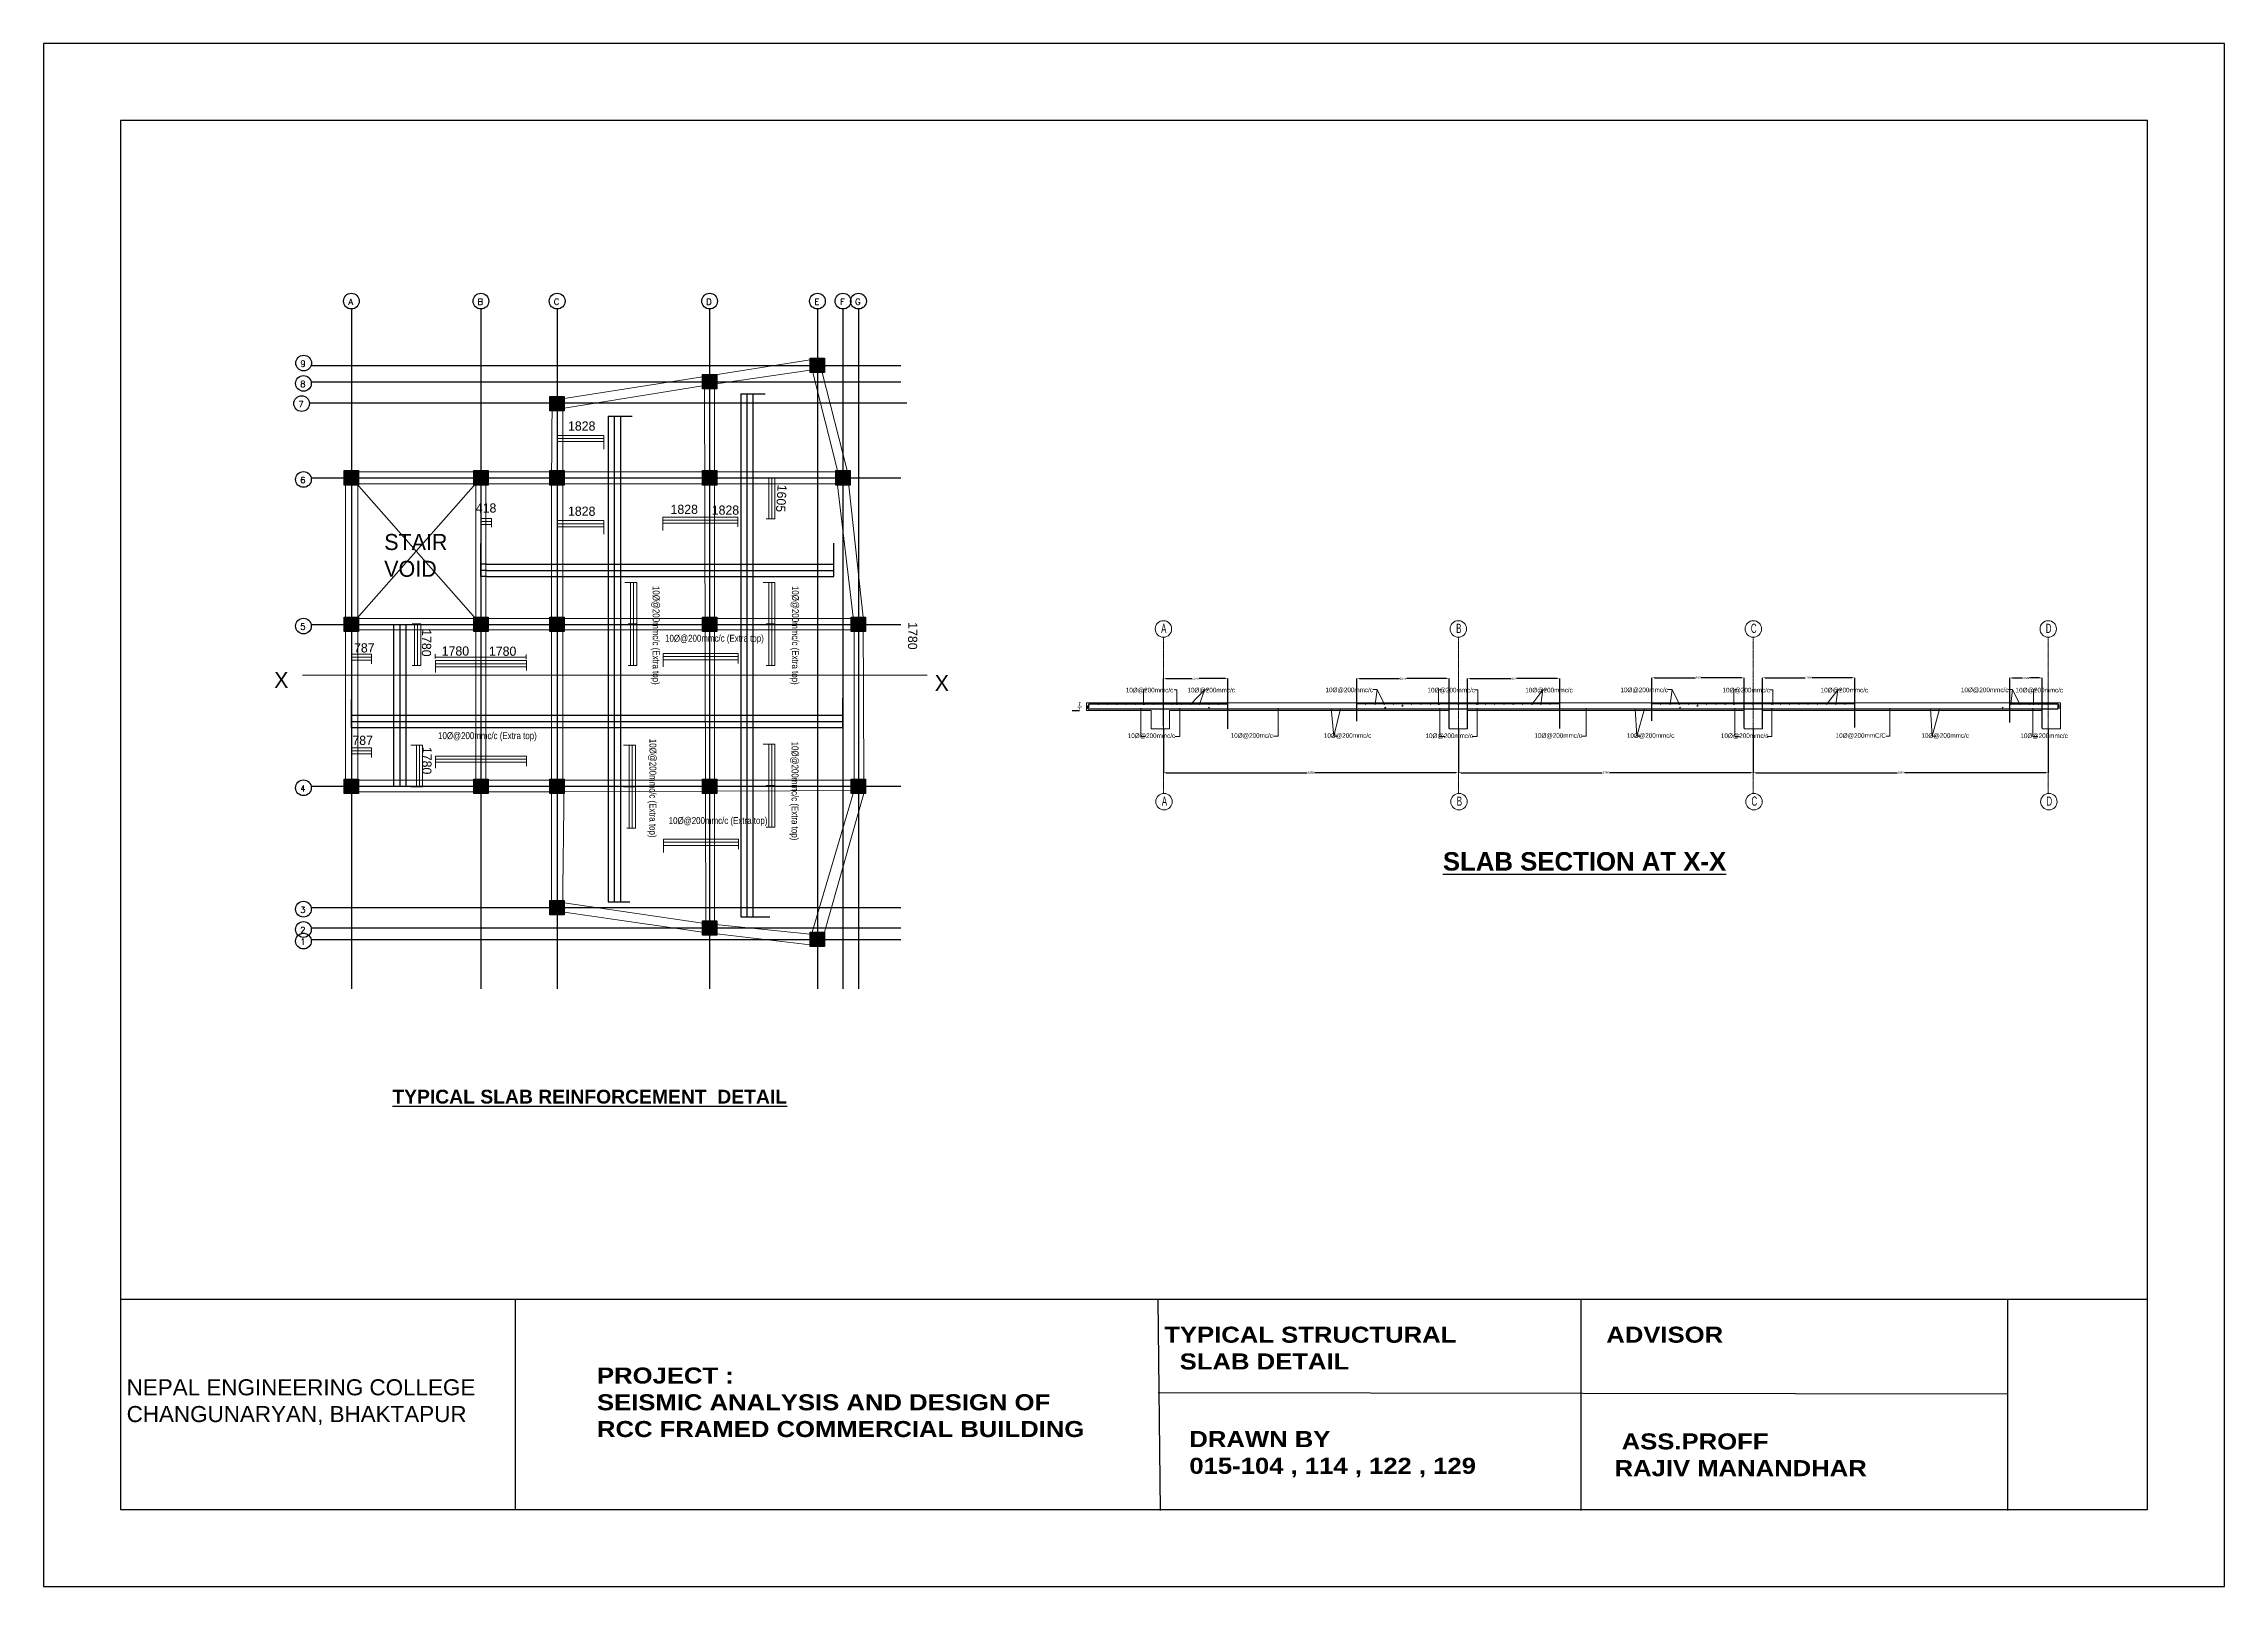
# Model space of a CAD drawing. Header units: inches. Extents: x -301229 to 1083107, y -854236 to 21026.
# Drawn here: x 937934 to 1023110, y -215089 to -154857 of the extents above; entities that cross this region are included whole.
import ezdxf
from ezdxf.enums import TextEntityAlignment as Align

# ---------------------------------------------------------------- set-up
doc = ezdxf.new("R2010")
doc.units = ezdxf.units.IN
doc.header["$MEASUREMENT"] = 0
doc.linetypes.add('ACAD_ISO10W100', pattern=[18, 12, -3, 0, -3])
doc.linetypes.add('HIDDEN', pattern=[0.375, 0.25, -0.125])
for name, color, linetype, lineweight in [('00_Slab Bottom', 91, 'Continuous', 25), ('0_Dimension', 72, 'Continuous', 9), ('0_Slab Bottom rebar', 91, 'Continuous', 25), ('0_Slab section', 21, 'Continuous', 15), ('0_Slab Top rebar', 211, 'HIDDEN', 25), ('beam', 210, 'Continuous', 15), ('grid line', 131, 'ACAD_ISO10W100', 0), ('leader lines', 191, 'Continuous', 9), ('Text', 2, 'Continuous', 20), ('wall', 10, 'Continuous', 30)]:
    doc.layers.add(name, color=color, linetype=linetype, lineweight=lineweight)
doc.layers.add('00_Text', color=30, linetype='Continuous')
doc.styles.add('A3GEN 1--100 0.125', font='simplex.shx', dxfattribs={"height": 5})
doc.styles.add('arial narrow', font='ARIALN.TTF', dxfattribs={"width": 0.75})
doc.styles.add('PUMORI', font='ARIALN.TTF')
doc.dimstyles.new('1_4', dxfattribs={"dimscale": 4, "dimtxt": 0.8, "dimasz": 0.5, "dimexe": 0.5, "dimexo": 1, "dimgap": 0.25, "dimtad": 1, "dimtoh": 1, "dimdec": 0, "dimzin": 3, "dimdsep": 46, "dimlunit": 3, "dimtxsty": 'PUMORI', "dimblk": 'DOTSMALL', "dimcen": 0, "dimclrd": 5, "dimclre": 5, "dimclrt": 1, "dimadec": 0, "dimazin": 0, "dimtfac": 1, "dimtdec": 0, "dimtix": 1, "dimtmove": 1, "dimatfit": 1, "dimfxl": 0.5, "dimfxlon": 1, "dimfrac": 2, "dimtolj": 1, "dimtzin": 0, "dimlwd": 5, "dimlwe": 5, "dimarcsym": 0})
doc.dimstyles.new('60 scale', dxfattribs={"dimtxt": 80, "dimasz": 100, "dimexe": 0.18, "dimexo": 0.0625, "dimgap": 0.09, "dimtad": 0, "dimtih": 1, "dimtoh": 1, "dimdec": 0, "dimlfac": 0.01667, "dimzin": 0, "dimdsep": 46, "dimlunit": 3, "dimtxsty": 'Standard', "dimcen": 0.09, "dimclrd": 1, "dimadec": 0, "dimazin": 0, "dimtfac": 1, "dimtdec": 0, "dimtofl": 0, "dimtmove": 0, "dimatfit": 3, "dimfxl": 1, "dimtolj": 1, "dimtzin": 0, "dimarcsym": 0})

msp = doc.modelspace()

# ---------------------------------------------------------------- texts
at = {"char_height": 626.5465, "attachment_point": 1}
for s, width, insert in [('  \\P {\\fArial Black|b0|i0|c0|p34;TYPICAL STRUCTURAL\\P   SLAB DETAIL}', 16519.3878, (981471.73, -203905.12)), ('   \\P   {\\fArial Black|b0|i0|c0|p34; ADVISOR\\P}     ', 16656, (997991.12, -203904.66)), ('{\\fArial Black|b0|i0|c0|p34;       \\P       PROJECT : \\P       SEISMIC ANALYSIS AND DESIGN OF\\P       RCC FRAMED COMMERCIAL BUILDING    }', 25198.9764, (957599.89, -205499.84)), ('\\P\\P\\P{\\fArial|b0|i0|c0|p34; NEPAL ENGINEERING COLLEGE\\P CHANGUNARYAN, BHAKTAPUR}', 15426, (940934.15, -203870.16)), (' \\P{\\fArial Black|b0|i0|c0|p34; DRAWN BY \\P 015-104 , 114 , 122 , 129}', 16519.3878, (982405.41, -207980.35)), ('  \\P{\\fArial Black|b0|i0|c0|p34;   ASS.PROFF\\P  RAJIV MANANDHAR}', 16587.6939, (998734.23, -208071.43))]:
    msp.add_mtext_dynamic_manual_height_columns(s, width=width, gutter_width=3132.73, heights=[0], dxfattribs=dict(at, insert=insert))
at = {"layer": '00_Text', "color": 1, "char_height": 1080, "attachment_point": 5, "style": 'PUMORI'}
for s, insert in [('{\\fCentury Gothic|b0|i0|c0|p34;\\H0.99938x;\\L\\P\\pxi-0.14667;\\H0.3335x;\\l1828}', (959030.15, -168889.09)), ('{\\fCentury Gothic|b0|i0|c0|p34;\\H0.99938x;\\L\\P\\pxi-0.14667;\\H0.3335x;\\l418}', (955294.91, -172089.43)), ('{\\fCentury Gothic|b0|i0|c0|p34;\\H0.99938x;\\L\\P\\pxi-0.14667;\\H0.3335x;\\l1828}', (963035.52, -172143.17)), ('{\\fCentury Gothic|b0|i0|c0|p34;\\H0.99938x;\\L\\P\\pxi-0.14667;\\H0.3335x;\\l1828}', (964644.35, -172172.51)), ('{\\fCentury Gothic|b0|i0|c0|p34;\\H0.99938x;\\L\\P\\pxi-0.14667;\\H0.3335x;\\l1828}', (959030.15, -172215.72)), ('{\\fCentury Gothic|b0|i0|c0|p34;\\H0.99938x;\\L\\P\\pxi-0.14667;\\H0.3335x;\\l787}', (950538.36, -177551.24)), ('{\\fCentury Gothic|b0|i0|c0|p34;\\H0.99938x;\\L\\P\\pxi-0.14667;\\H0.3335x;\\l1780}', (954096.42, -177673.87)), ('{\\fCentury Gothic|b0|i0|c0|p34;\\H0.99938x;\\L\\P\\pxi-0.14667;\\H0.3335x;\\l1780}', (955941.6, -177681.37)), ('{\\fCentury Gothic|b0|i0|c0|p34;\\H0.99938x;\\L\\P\\pxi-0.14667;\\H0.3335x;\\l787}', (950473.83, -181162.13)), ('{\\fArial|b1|i0|c0|p34;\\H0.6667x;\\LSLAB SECTION AT X-X}', (998119.54, -186788.47, -860.2))]:
    msp.add_mtext(s, dxfattribs=dict(at, insert=insert))
for s, insert, rotation in [('{\\fCentury Gothic|b0|i0|c0|p34;\\H0.99938x;\\L\\P\\pxi-0.14667;\\H0.3335x;\\l1605}', (967640.79, -172749.84), 266.4208391), ('{\\fCentury Gothic|b0|i0|c0|p34;\\H0.99938x;\\L\\P\\pxi-0.14667;\\H0.3335x;\\l1780}', (953788.27, -178347.36), 269.0753489), ('{\\fCentury Gothic|b0|i0|c0|p34;\\H0.99938x;\\L\\P\\pxi-0.14667;\\H0.3335x;\\l1780}', (972775.23, -178074.13), 269.0753489), ('{\\fCentury Gothic|b0|i0|c0|p34;\\H0.99938x;\\L\\P\\pxi-0.14667;\\H0.3335x;\\l1780}', (953802.46, -182944.38), 269.0753489)]:
    msp.add_mtext(s, dxfattribs=dict(at, insert=insert, rotation=rotation))
at = {"layer": '00_Text', "color": 1, "insert": (959342.11, -195973.33), "char_height": 405, "width": 17785.8443, "attachment_point": 5, "style": 'PUMORI'}
msp.add_mtext('\\pxi-0.39111;{\\fArial|b1|i0|c0|p34;\\H1.333x;\\LTYPICAL SLAB REINFORCEMENT  DETAIL}', dxfattribs=at)
at = {"layer": '0_Dimension', "color": 6, "char_height": 270, "width": 3655.6619, "attachment_point": 1, "rotation": 270, "style": 'PUMORI'}
for insert in [(961993.52, -176030.79), (967431.05, -176030.79), (961867.5, -181998.66), (967417.57, -182107.3)]:
    msp.add_mtext('10%%C@200mmc/c (Extra top)', dxfattribs=dict(at, insert=insert))
at = {"layer": '0_Dimension', "color": 6, "char_height": 270, "width": 3655.6619, "attachment_point": 1, "style": 'PUMORI'}
for insert in [(962207.62, -177938.17), (953340.91, -181740.31), (962349.43, -185054.58)]:
    msp.add_mtext('10%%C@200mmc/c (Extra top)', dxfattribs=dict(at, insert=insert))
at = {"layer": '0_Dimension', "color": 1, "char_height": 180, "attachment_point": 6, "style": 'PUMORI'}
for s, insert in [('\\A1;{\\C6;10%%C@200mmc/c\\C3; }', (982056.66, -180114.41)), ('\\A1;{\\C6;10%%C@200mmc/c\\C3; }', (993843.79, -180114.41, -1.61)), ('\\A1;{\\C6;10%%C@200mmc/c\\C3; }', (1005364.6, -180114.41, -1.77)), ('\\A1;{\\C6;10%%C@200mmc/c\\C3; }', (1016810.81, -180114.41, -1.77)), ('\\A1;{\\C3;10%%C@200mmc/c }', (982132.2, -181897.03)), ('\\A1;{\\C3;10%%C@200mc/c }', (985948.73, -181887.99, -1044.96)), ('\\A1;{\\C4;10%%C@200mmc/c\\C3; }', (989791.98, -181887.99)), ('\\A1;{\\C3;10%%C@200mmc/c }', (993761.96, -181897.03, -1.61)), ('\\A1;{\\C3;10%%C@200mmc/c }', (998015.7, -181887.99, -242.71)), ('\\A1;{\\C4;10%%C@200mmc/c\\C3; }', (1001627.26, -181887.99, -1287.67)), ('\\A1;{\\C3;10%%C@200mmc/c }', (1005300.47, -181897.03, -1.77)), ('\\A1;{\\C3;10%%C@200mmC/C}', (1009892, -181887.99, -242.71)), ('\\A1;{\\C4;10%%C@200mmc/c\\C3; }', (1013133.37, -181887.99, -244.48)), ('\\A1;{\\C3;10%%C@200mmc/c }', (1016994.43, -181897.03, -1.77))]:
    msp.add_mtext(s, dxfattribs=dict(at, insert=insert))
at = {"layer": '0_Dimension', "color": 4, "char_height": 180, "attachment_point": 6, "style": 'PUMORI'}
for insert in [(984464.52, -180114.41), (989856.7, -180106.91, -1044.96), (997659.48, -180114.41, -1044.96), (1001375.48, -180106.91, -242.71), (1009196.96, -180114.41, -242.71), (1014676.76, -180106.91, -3.54)]:
    msp.add_mtext('\\A1;10%%C@200mmc/c{\\C3; }', dxfattribs=dict(at, insert=insert))
at = {"layer": '0_Slab section', "attachment_point": 1}
for s, width, insert, char_height in [('STAIR VOID', 2397.1809, (951238.04, -174001.77), 626.546), ('X', 1050.2129, (946937.23, -179388.58), 626.55), ('X', 1279.1272, (972736.42, -179507.21), 626.55)]:
    msp.add_mtext_dynamic_manual_height_columns(s, width=width, gutter_width=3132.73, heights=[0], dxfattribs=dict(at, insert=insert, char_height=char_height))
at = {"layer": 'Text', "color": 1, "char_height": 358.56, "attachment_point": 5, "rotation": 0.0000088, "style": 'arial narrow'}
for s, insert in [('A', (981686.2, -177687.16, -1.77)), ('B', (993206.47, -177687.16, -1044.96)), ('C', (1004726.2, -177687.16, -242.71)), ('D', (1016246.2, -177687.16, -1.77)), ('A', (981711.53, -184433.43, -1.77)), ('B', (993231.79, -184433.43, -1044.96)), ('C', (1004751.53, -184433.43, -242.71)), ('D', (1016271.53, -184433.43, -1.77))]:
    msp.add_mtext(s, dxfattribs=dict(at, insert=insert))

# ---------------------------------------------------------------- blocks, each defined once
blk = doc.blocks.new('*D149')
at = {"layer": '0_Dimension', "color": 0, "lineweight": -2, "ltscale": 0.25, "transparency": 16777216}
for p, q in [((981671, -181612), (981671, -183323)), ((993191, -181612), (993191, -183323))]:
    blk.add_line(p, q, dxfattribs=at)
at = {"layer": '0_Dimension', "color": 1, "lineweight": -2, "ltscale": 0.25, "transparency": 16777216}
for p, q in [((981771, -183322), (987291, -183322)), ((993091, -183322), (987571, -183322))]:
    blk.add_line(p, q, dxfattribs=at)
at = {"layer": '0_Dimension', "color": 1, "ltscale": 0.25, "transparency": 16777216}
for points in [[(981771, -183306), (981771, -183339), (981671, -183322)], [(993091, -183306), (993091, -183339), (993191, -183322)]]:
    blk.add_solid(points, dxfattribs=at)
at = {"layer": 'Defpoints', "color": 0, "ltscale": 0.25, "transparency": 16777216}
for p in [(981671, -181612, -2), (993191, -181612, -1045), (993191, -183322)]:
    blk.add_point(p, dxfattribs=at)
at = {"layer": '0_Dimension', "color": 0, "ltscale": 0.25, "transparency": 16777216, "insert": (987431, -183322), "char_height": 80, "attachment_point": 5}
blk.add_mtext('\\A1;5250', dxfattribs=at)
blk = doc.blocks.new('*D150')
at = {"layer": '0_Dimension', "color": 0, "lineweight": -2, "ltscale": 0.25, "transparency": 16777216}
for p, q in [((993191, -181612), (993191, -183323)), ((1004711, -181612), (1004711, -183323))]:
    blk.add_line(p, q, dxfattribs=at)
at = {"layer": '0_Dimension', "color": 1, "lineweight": -2, "ltscale": 0.25, "transparency": 16777216}
for p, q in [((993291, -183322), (998811, -183322)), ((1004611, -183322), (999091, -183322))]:
    blk.add_line(p, q, dxfattribs=at)
at = {"layer": '0_Dimension', "color": 1, "ltscale": 0.25, "transparency": 16777216}
for points in [[(993291, -183306), (993291, -183339), (993191, -183322)], [(1004611, -183306), (1004611, -183339), (1004711, -183322)]]:
    blk.add_solid(points, dxfattribs=at)
at = {"layer": 'Defpoints', "color": 0, "ltscale": 0.25, "transparency": 16777216}
for p in [(993191, -181612, -1286), (1004711, -181612, -484), (1004711, -183322)]:
    blk.add_point(p, dxfattribs=at)
at = {"layer": '0_Dimension', "color": 0, "ltscale": 0.25, "transparency": 16777216, "insert": (998951, -183322), "char_height": 80, "attachment_point": 5}
blk.add_mtext('\\A1;2790', dxfattribs=at)
blk = doc.blocks.new('*D151')
at = {"layer": '0_Dimension', "color": 0, "lineweight": -2, "ltscale": 0.25, "transparency": 16777216}
for p, q in [((1004711, -181612), (1004711, -183323)), ((1016231, -181612), (1016231, -183323))]:
    blk.add_line(p, q, dxfattribs=at)
at = {"layer": '0_Dimension', "color": 1, "lineweight": -2, "ltscale": 0.25, "transparency": 16777216}
for p, q in [((1004811, -183322), (1010331, -183322)), ((1016131, -183322), (1010611, -183322))]:
    blk.add_line(p, q, dxfattribs=at)
at = {"layer": '0_Dimension', "color": 1, "ltscale": 0.25, "transparency": 16777216}
for points in [[(1004811, -183306), (1004811, -183339), (1004711, -183322)], [(1016131, -183306), (1016131, -183339), (1016231, -183322)]]:
    blk.add_solid(points, dxfattribs=at)
at = {"layer": 'Defpoints', "color": 0, "ltscale": 0.25, "transparency": 16777216}
for p in [(1004711, -181612), (1016231, -181612, 241), (1016231, -183322)]:
    blk.add_point(p, dxfattribs=at)
at = {"layer": '0_Dimension', "color": 0, "ltscale": 0.25, "transparency": 16777216, "insert": (1010471, -183322), "char_height": 80, "attachment_point": 5}
blk.add_mtext('\\A1;6096', dxfattribs=at)
blk = doc.blocks.new('_DotSmall')
at = {"color": 0, "linetype": 'ByBlock', "const_width": 0.5}
blk.add_lwpolyline([(-0.0625, 0, 1), (0.0625, 0, 1)], format="xyb", close=True, dxfattribs=at)
blk = doc.blocks.new('*D152')
at = {"layer": '0_Dimension', "color": 0, "lineweight": -2, "ltscale": 0.25, "transparency": 16777216}
for p, q in [((989231, -181312), (989231, -179647)), ((992831, -181590), (992831, -179647))]:
    blk.add_line(p, q, dxfattribs=at)
at = {"layer": '0_Dimension', "color": 1, "lineweight": -2, "ltscale": 0.25, "transparency": 16777216}
for p, q in [((989331, -179647), (990897, -179647)), ((992731, -179647), (991164, -179647))]:
    blk.add_line(p, q, dxfattribs=at)
at = {"layer": '0_Dimension', "color": 1, "ltscale": 0.25, "transparency": 16777216}
for points in [[(989331, -179630), (989331, -179663), (989231, -179647)], [(992731, -179630), (992731, -179663), (992831, -179647)]]:
    blk.add_solid(points, dxfattribs=at)
at = {"layer": 'Defpoints', "color": 0, "ltscale": 0.25, "transparency": 16777216}
for p in [(992831, -179647), (989231, -181312, -320), (992831, -181590, 1043)]:
    blk.add_point(p, dxfattribs=at)
at = {"layer": '0_Dimension', "color": 0, "ltscale": 0.25, "transparency": 16777216, "insert": (991031, -179647), "char_height": 80, "width": 293.33, "attachment_point": 5}
blk.add_mtext('\\A1;1575', dxfattribs=at)
blk = doc.blocks.new('*D153')
at = {"layer": '0_Dimension', "color": 0, "lineweight": -2, "ltscale": 0.25, "transparency": 16777216}
for p, q in [((993551, -181590), (993551, -179647)), ((997151, -181590), (997151, -179647))]:
    blk.add_line(p, q, dxfattribs=at)
at = {"layer": '0_Dimension', "color": 1, "lineweight": -2, "ltscale": 0.25, "transparency": 16777216}
for p, q in [((993651, -179647), (995244, -179647)), ((997051, -179647), (995458, -179647))]:
    blk.add_line(p, q, dxfattribs=at)
at = {"layer": '0_Dimension', "color": 1, "ltscale": 0.25, "transparency": 16777216}
for points in [[(993651, -179630), (993651, -179663), (993551, -179647)], [(997051, -179630), (997051, -179663), (997151, -179647)]]:
    blk.add_solid(points, dxfattribs=at)
at = {"layer": 'Defpoints', "color": 0, "ltscale": 0.25, "transparency": 16777216}
for p in [(997151, -179647), (993551, -181590, 1043), (997151, -181590, 0)]:
    blk.add_point(p, dxfattribs=at)
at = {"layer": '0_Dimension', "color": 0, "ltscale": 0.25, "transparency": 16777216, "insert": (995351, -179647), "char_height": 80, "attachment_point": 5}
blk.add_mtext('\\A1;837', dxfattribs=at)
blk = doc.blocks.new('*D154')
at = {"layer": '0_Dimension', "color": 0, "lineweight": -2, "ltscale": 0.25, "transparency": 16777216}
for p, q in [((1000751, -181293), (1000751, -179616)), ((1004351, -181560), (1004351, -179616))]:
    blk.add_line(p, q, dxfattribs=at)
at = {"layer": '0_Dimension', "color": 1, "lineweight": -2, "ltscale": 0.25, "transparency": 16777216}
for p, q in [((1000851, -179616), (1002444, -179616)), ((1004251, -179616), (1002658, -179616))]:
    blk.add_line(p, q, dxfattribs=at)
at = {"layer": '0_Dimension', "color": 1, "ltscale": 0.25, "transparency": 16777216}
for points in [[(1000851, -179599), (1000851, -179633), (1000751, -179616)], [(1004251, -179599), (1004251, -179633), (1004351, -179616)]]:
    blk.add_solid(points, dxfattribs=at)
at = {"layer": 'Defpoints', "color": 0, "ltscale": 0.25, "transparency": 16777216}
for p in [(1004351, -179616), (1000751, -181293, 0), (1004351, -181560, 241)]:
    blk.add_point(p, dxfattribs=at)
at = {"layer": '0_Dimension', "color": 0, "ltscale": 0.25, "transparency": 16777216, "insert": (1002551, -179616), "char_height": 80, "attachment_point": 5}
blk.add_mtext('\\A1;837', dxfattribs=at)
blk = doc.blocks.new('*D155')
at = {"layer": '0_Dimension', "color": 0, "lineweight": -2, "ltscale": 0.25, "transparency": 16777216}
for p, q in [((1005071, -181560), (1005071, -179616)), ((1008671, -181560), (1008671, -179616))]:
    blk.add_line(p, q, dxfattribs=at)
at = {"layer": '0_Dimension', "color": 1, "lineweight": -2, "ltscale": 0.25, "transparency": 16777216}
for p, q in [((1005171, -179616), (1006737, -179616)), ((1008571, -179616), (1007004, -179616))]:
    blk.add_line(p, q, dxfattribs=at)
at = {"layer": '0_Dimension', "color": 1, "ltscale": 0.25, "transparency": 16777216}
for points in [[(1005171, -179599), (1005171, -179633), (1005071, -179616)], [(1008571, -179599), (1008571, -179633), (1008671, -179616)]]:
    blk.add_solid(points, dxfattribs=at)
at = {"layer": 'Defpoints', "color": 0, "ltscale": 0.25, "transparency": 16777216}
for p in [(1008671, -179616), (1005071, -181560, 241), (1008671, -181560, -74)]:
    blk.add_point(p, dxfattribs=at)
at = {"layer": '0_Dimension', "color": 0, "ltscale": 0.25, "transparency": 16777216, "insert": (1006871, -179616), "char_height": 80, "attachment_point": 5}
blk.add_mtext('\\A1;1828', dxfattribs=at)
blk = doc.blocks.new('*D156')
at = {"layer": '0_Dimension', "color": 0, "lineweight": -2, "ltscale": 0.25, "transparency": 16777216}
for p, q in [((1014731, -181357), (1014731, -179623)), ((1015991, -181567), (1015991, -179623))]:
    blk.add_line(p, q, dxfattribs=at)
at = {"layer": '0_Dimension', "color": 1, "lineweight": -2, "ltscale": 0.25, "transparency": 16777216}
for p, q in [((1014831, -179623), (1015227, -179623)), ((1015891, -179623), (1015494, -179623))]:
    blk.add_line(p, q, dxfattribs=at)
at = {"layer": '0_Dimension', "color": 1, "ltscale": 0.25, "transparency": 16777216}
for points in [[(1014831, -179607), (1014831, -179640), (1014731, -179623)], [(1015891, -179607), (1015891, -179640), (1015991, -179623)]]:
    blk.add_solid(points, dxfattribs=at)
at = {"layer": 'Defpoints', "color": 0, "ltscale": 0.25, "transparency": 16777216}
for p in [(1015991, -179623), (1014731, -181357, 2), (1015991, -181567, 2)]:
    blk.add_point(p, dxfattribs=at)
at = {"layer": '0_Dimension', "color": 0, "ltscale": 0.25, "transparency": 16777216, "insert": (1015361, -179623), "char_height": 80, "attachment_point": 5}
blk.add_mtext('\\A1;1828', dxfattribs=at)
blk = doc.blocks.new('*D157')
at = {"layer": '0_Dimension', "color": 0, "lineweight": -2, "ltscale": 0.25, "transparency": 16777216}
for p, q in [((978112, -180892), (978398, -180892)), ((978419, -180592), (978398, -180592))]:
    blk.add_line(p, q, dxfattribs=at)
at = {"layer": '0_Dimension', "color": 1, "lineweight": -2, "ltscale": 0.25, "transparency": 16777216}
for p, q in [((978398, -180692), (978398, -180702)), ((978398, -180792), (978398, -180783))]:
    blk.add_line(p, q, dxfattribs=at)
at = {"layer": '0_Dimension', "color": 1, "ltscale": 0.25, "transparency": 16777216}
for points in [[(978381, -180692), (978415, -180692), (978398, -180592)], [(978381, -180792), (978415, -180792), (978398, -180892)]]:
    blk.add_solid(points, dxfattribs=at)
at = {"layer": 'Defpoints', "color": 0, "ltscale": 0.25, "transparency": 16777216}
for p in [(978112, -180892), (978398, -180892), (978419, -180592)]:
    blk.add_point(p, dxfattribs=at)
at = {"layer": '0_Dimension', "color": 0, "ltscale": 0.25, "transparency": 16777216, "insert": (978398, -180742), "char_height": 80, "attachment_point": 5}
blk.add_mtext('\\A1;125', dxfattribs=at)
blk = doc.blocks.new('*D159')
at = {"layer": '0_Dimension', "color": 0, "lineweight": -2, "ltscale": 0.25, "transparency": 16777216}
for p, q in [((981671, -181500), (981671, -179647)), ((984191, -181608), (984191, -179647))]:
    blk.add_line(p, q, dxfattribs=at)
at = {"layer": '0_Dimension', "color": 1, "lineweight": -2, "ltscale": 0.25, "transparency": 16777216}
for p, q in [((981771, -179647), (982797, -179647)), ((984091, -179647), (983064, -179647))]:
    blk.add_line(p, q, dxfattribs=at)
at = {"layer": '0_Dimension', "color": 1, "ltscale": 0.25, "transparency": 16777216}
for points in [[(981771, -179630), (981771, -179663), (981671, -179647)], [(984091, -179630), (984091, -179663), (984191, -179647)]]:
    blk.add_solid(points, dxfattribs=at)
at = {"layer": 'Defpoints', "color": 0, "ltscale": 0.25, "transparency": 16777216}
for p in [(984191, -179647), (981671, -181500, -2), (984191, -181608, -2)]:
    blk.add_point(p, dxfattribs=at)
at = {"layer": '0_Dimension', "color": 0, "ltscale": 0.25, "transparency": 16777216, "insert": (982931, -179647), "char_height": 80, "attachment_point": 5}
blk.add_mtext('\\A1;1575', dxfattribs=at)
blk = doc.blocks.new('col 14x14')
at = {"linetype": 'Continuous'}
h = blk.add_hatch(color=253, dxfattribs=at)
h.dxf.hatch_style = 1
h.paths.add_polyline_path([(-7, 7), (7, 7), (7, -7), (-7, -7)])
at = {"color": 3, "linetype": 'Continuous'}
blk.add_lwpolyline([(-7, 7), (7, 7), (7, -7), (-7, -7)], close=True, dxfattribs=at)
blk = doc.blocks.new('grid')
at = {"layer": 'wall', "color": 3}
blk.add_circle((0, 7.7), 7.66, dxfattribs=at)
at = {"color": 2, "linetype": 'Continuous', "style": 'A3GEN 1--100 0.125'}
blk.add_attdef('1', text='', height=6, dxfattribs=at).set_placement((-0.6, 7.1), align=Align.MIDDLE_CENTER)

# ---------------------------------------------------------------- dimensions: what is measured, and where the dimension line sits
at = {"layer": '0_Dimension', "ltscale": 0.25}
for base, p1, p2, text, picture, middle in [((984190.89, -179646.69), (981670.89, -181500.48, -1.77), (984190.89, -181607.98, -1.77), '1575', '*D159', (982930.89, -179646.69)), ((992830.89, -179646.69, -1044.96), (989230.89, -181311.99, -1364.5), (992830.89, -181590.48, -1.61), '1575', '*D152', (991030.89, -179646.69, -1044.96)), ((997150.89, -179646.69, -1044.96), (993550.89, -181590.48, -1.77), (997150.89, -181590.48, -1044.96), '837', '*D153', (995350.89, -179646.69, -1044.96)), ((1004350.89, -179616.04, -242.71), (1000750.89, -181292.77, -242.71), (1004350.89, -181559.83, -1.77), '837', '*D154', (1002550.89, -179616.04, -242.71)), ((1008670.89, -179616.04, -242.71), (1005070.89, -181559.83, -1.77), (1008670.89, -181559.83, -316.64), '1828', '*D155', (1006870.89, -179616.04, -242.71)), ((1015990.89, -179623.41, -3.54), (1014730.89, -181357.2, -1.77), (1015990.89, -181567.2, -1.77), '1828', '*D156', (1015360.89, -179623.41, -3.54)), ((993191.16, -183322.42), (981670.89, -181612.42, -1.77), (993191.16, -181612.42, -1044.96), '5250', '*D149', (987431.03, -183322.42)), ((1004710.89, -183322.42, 241.11), (993191.16, -181612.42, -1044.96), (1004710.89, -181612.42, -242.71), '2790', '*D150', (998951.03, -183322.42, 241.11)), ((1016230.89, -183322.42, -242.71), (1004710.89, -181612.42, -242.71), (1016230.89, -181612.42, -1.77), '6096', '*D151', (1010470.89, -183322.42, -242.71))]:
    dim = msp.add_linear_dim(base=base, p1=p1, p2=p2, text=text, dimstyle='60 scale', dxfattribs=at)
    dim.commit()
    dim.dimension.update_dxf_attribs({"geometry": picture, "text_midpoint": middle})
dim = msp.add_linear_dim(base=(978397.88, -180892.42), p1=(978419.05, -180592.42), p2=(978111.96, -180892.42), angle=90, text='125', dimstyle='60 scale', dxfattribs=at)
dim.commit()
dim.dimension.update_dxf_attribs({"geometry": '*D157', "text_midpoint": (978397.88, -180742.42)})

# ---------------------------------------------------------------- linework, layer by layer
for p, q in [((949953.91, -165218.82), (949953.91, -191759.35)), ((955014.91, -165218.82), (955014.91, -191759.35)), ((957992.22, -165218.82), (957992.22, -191759.35)), ((963946.84, -165218.82), (963946.84, -191759.35)), ((968158.64, -165218.82), (968158.64, -191759.35)), ((969156.18, -165218.82), (969156.18, -191759.35)), ((969761.5, -165218.82), (969761.5, -191759.35)), ((948383.72, -167422.09), (971409.37, -167422.09)), ((948383.72, -168060.15), (971409.37, -168060.15)), ((948315.83, -168877.62), (971647.96, -168877.62)), ((948383.72, -171809.43), (971409.37, -171809.43)), ((948383.72, -177533.31), (971409.37, -177533.31)), ((948383.72, -183847.83), (971409.37, -183847.83)), ((948383.72, -188586.34), (971409.37, -188586.34)), ((948383.72, -189379.46), (971409.37, -189379.46)), ((948383.72, -189833.38), (971409.37, -189833.38)), ((940934.15, -203870.16), (1020110.15, -203870.16)), ((956360.15, -212089.16), (956360.15, -203870.16)), ((981559.12, -212123.66), (981471.73, -203905.12)), ((997991.12, -212123.66), (997991.12, -203904.66)), ((1014647.12, -212123.66), (1014647.12, -203904.66)), ((981471.73, -207518.12), (1014647.12, -207572.03))]:
    msp.add_line(p, q)
at = {"color": 2, "linetype": 'Continuous'}
for p, q in [((965160.68, -168528.46), (965160.68, -188942.94)), ((965160.68, -168528.46), (966111.03, -168528.46)), ((965400.68, -168528.46), (965400.68, -188942.94)), ((965640.68, -168528.46), (965640.68, -188942.94)), ((959981.9, -169398.22), (959981.9, -188365.45)), ((959981.9, -169398.22), (960918.12, -169398.22)), ((960221.9, -169398.22), (960221.9, -188365.45)), ((960461.9, -169398.22), (960461.9, -188365.45)), ((955014.91, -175666.09), (955014.91, -174368.42)), ((968792.76, -175666.09), (968792.76, -174365.88)), ((955247.73, -175186.09), (955014.91, -175186.09)), ((955247.73, -175426.09), (955014.91, -175426.09)), ((955247.73, -175186.09), (968792.76, -175186.09)), ((955247.73, -175426.09), (968792.76, -175426.09)), ((955247.73, -175666.09), (955014.91, -175666.09)), ((955247.73, -175666.09), (968792.76, -175666.09)), ((951605.64, -177533.31), (951605.64, -183847.83)), ((951605.64, -177533.31), (952728.64, -177533.31)), ((951845.64, -177533.31), (951845.64, -183847.83)), ((952085.64, -177533.31), (952085.64, -183847.83)), ((949953.91, -181560.26), (949953.91, -180468.46)), ((969156.18, -181560.26), (969156.18, -180407.11)), ((949953.91, -181080.26), (968562.09, -181080.26)), ((949953.91, -181320.26), (968562.09, -181320.26)), ((968562.09, -181080.26), (969156.18, -181080.26)), ((968562.09, -181320.26), (969156.18, -181320.26)), ((949953.91, -181560.26), (968562.09, -181560.26)), ((968562.09, -181560.26), (969156.18, -181560.26)), ((951605.64, -183847.83), (952629.03, -183847.83)), ((951605.64, -183847.83), (952355.53, -183847.83)), ((951605.64, -183847.83), (952179.64, -183847.83)), ((959981.9, -188365.45), (960831.58, -188365.45)), ((965160.68, -188942.94), (966302.64, -188942.94))]:
    msp.add_line(p, q, dxfattribs=at)
for points in [[(937934.15, -215089.16), (1023110.15, -215089.16), (1023110.15, -154857.16), (937934.15, -154857.16)], [(940934.15, -212089.16), (1020110.15, -212089.16), (1020110.15, -157857.16), (940934.15, -157857.16)]]:
    msp.add_lwpolyline(points, close=True)
at = {"layer": '00_Slab Bottom'}
for p, q in [((978722.65, -180809.97, 4.77), (978722.65, -180695.07, 4.77)), ((1015970.16, -180839.97, -117.87), (978752.63, -180839.97, 4.77)), ((1016581.63, -180839.97, -115.39), (1015970.16, -180839.97, -117.87)), ((1016611.63, -180809.97, 237.41), (1016611.63, -180690.54, 237.41))]:
    msp.add_line(p, q, dxfattribs=at)
at = {"layer": '00_Slab Bottom', "elevation": -1.77}
for points in [[(983470.89, -180802.42), (983428.47, -180760)], [(990310.89, -180802.42), (990353.32, -180760)], [(1001830.89, -180802.42), (1001873.32, -180760)], [(1014430.89, -180802.42), (1014473.32, -180760)]]:
    msp.add_lwpolyline(points, dxfattribs=at)
at = {"layer": '00_Slab Bottom'}
for centre, start, end in [((978752.65, -180809.97, 4.77), 179.999977, 269.9999727), ((1016581.63, -180809.97, 237.41), 270, 359.9999976)]:
    msp.add_arc(centre, 30, start, end, dxfattribs=at)
at = {"layer": '0_Slab Bottom rebar', "const_width": 15}
for points in [[(978872.79, -180821.99, -1), (978857.79, -180821.99, -1)], [(979232.79, -180821.99, -1), (979217.79, -180821.99, -1)], [(979592.79, -180821.99, -1), (979577.79, -180821.99, -1)], [(979952.79, -180821.99, -1), (979937.79, -180821.99, -1)], [(980312.79, -180821.99, -1), (980297.79, -180821.99, -1)], [(980672.79, -180821.99, -1), (980657.79, -180821.99, -1)], [(981032.79, -180821.99, -1), (981017.79, -180821.99, -1)], [(981392.79, -180821.99, -1), (981377.79, -180821.99, -1)], [(981752.79, -180821.99, -1), (981737.79, -180821.99, -1)], [(982112.79, -180821.99, -1), (982097.79, -180821.99, -1)], [(982472.79, -180821.99, -1), (982457.79, -180821.99, -1)], [(982832.79, -180821.99, -1), (982817.79, -180821.99, -1)], [(983192.79, -180821.99, -1), (983177.79, -180821.99, -1)], [(983552.79, -180821.99, -1), (983537.79, -180821.99, -1)], [(983912.79, -180821.99, -1), (983897.79, -180821.99, -1)], [(984272.79, -180821.99, -1), (984257.79, -180821.99, -1)], [(984632.79, -180821.99, -1), (984617.79, -180821.99, -1)], [(984992.79, -180821.99, -1), (984977.79, -180821.99, -1)], [(985352.79, -180821.99, -1), (985337.79, -180821.99, -1)], [(985712.79, -180821.99, -1), (985697.79, -180821.99, -1)], [(986072.79, -180821.99, -1), (986057.79, -180821.99, -1)], [(986432.79, -180821.99, -1), (986417.79, -180821.99, -1)], [(986792.79, -180821.99, -1), (986777.79, -180821.99, -1)], [(987152.79, -180821.99, -1), (987137.79, -180821.99, -1)], [(987512.79, -180821.99, -1), (987497.79, -180821.99, -1)], [(987872.79, -180821.99, -1), (987857.79, -180821.99, -1)], [(988232.79, -180821.99, -1), (988217.79, -180821.99, -1)], [(988592.79, -180821.99, -1), (988577.79, -180821.99, -1)], [(988952.79, -180821.99, -1), (988937.79, -180821.99, -1)], [(989312.79, -180821.99, -1), (989297.79, -180821.99, -1)], [(989672.79, -180821.99, -1), (989657.79, -180821.99, -1)], [(990032.79, -180821.99, -1), (990017.79, -180821.99, -1)], [(990392.79, -180821.99, -1), (990377.79, -180821.99, -1)], [(990752.79, -180821.99, -1), (990737.79, -180821.99, -1)], [(991112.79, -180821.99, -1), (991097.79, -180821.99, -1)], [(991472.79, -180821.99, -1), (991457.79, -180821.99, -1)], [(991832.79, -180821.99, -1), (991817.79, -180821.99, -1)], [(992192.79, -180821.99, -1), (992177.79, -180821.99, -1)], [(992552.79, -180821.99, -1), (992537.79, -180821.99, -1)], [(992912.79, -180821.99, -1), (992897.79, -180821.99, -1)], [(993272.79, -180821.99, -1), (993257.79, -180821.99, -1)], [(993632.79, -180821.99, -1), (993617.79, -180821.99, -1)], [(993992.79, -180821.99, -1), (993977.79, -180821.99, -1)], [(994352.79, -180821.99, -1), (994337.79, -180821.99, -1)], [(994712.79, -180821.99, -1), (994697.79, -180821.99, -1)], [(995072.79, -180821.99, -1), (995057.79, -180821.99, -1)], [(995432.79, -180821.99, -1), (995417.79, -180821.99, -1)], [(995792.79, -180821.99, -1), (995777.79, -180821.99, -1)], [(996152.79, -180821.99, -1), (996137.79, -180821.99, -1)], [(996512.79, -180821.99, -1), (996497.79, -180821.99, -1)], [(996872.79, -180821.99, -1), (996857.79, -180821.99, -1)], [(997232.79, -180821.99, -1), (997217.79, -180821.99, -1)], [(997592.79, -180821.99, -1), (997577.79, -180821.99, -1)], [(997952.79, -180821.99, -1), (997937.79, -180821.99, -1)], [(998312.79, -180821.99, -1), (998297.79, -180821.99, -1)], [(998672.79, -180821.99, -1), (998657.79, -180821.99, -1)], [(999032.79, -180821.99, -1), (999017.79, -180821.99, -1)], [(999392.79, -180821.99, -1), (999377.79, -180821.99, -1)], [(999752.79, -180821.99, -1), (999737.79, -180821.99, -1)], [(1000112.79, -180821.99, -1), (1000097.79, -180821.99, -1)], [(1000472.79, -180821.99, -1), (1000457.79, -180821.99, -1)], [(1000832.79, -180821.99, -1), (1000817.79, -180821.99, -1)], [(1001192.79, -180821.99, -1), (1001177.79, -180821.99, -1)], [(1001552.79, -180821.99, -1), (1001537.79, -180821.99, -1)], [(1001912.79, -180821.99, -1), (1001897.79, -180821.99, -1)], [(1002272.79, -180821.99, -1), (1002257.79, -180821.99, -1)], [(1002632.79, -180821.99, -1), (1002617.79, -180821.99, -1)], [(1002992.79, -180821.99, -1), (1002977.79, -180821.99, -1)], [(1003352.79, -180821.99, -1), (1003337.79, -180821.99, -1)], [(1003712.79, -180821.99, -1), (1003697.79, -180821.99, -1)], [(1004072.79, -180821.99, -1), (1004057.79, -180821.99, -1)], [(1004432.79, -180821.99, -1), (1004417.79, -180821.99, -1)], [(1004792.79, -180821.99, -1), (1004777.79, -180821.99, -1)], [(1005152.79, -180821.99, -1), (1005137.79, -180821.99, -1)], [(1005512.79, -180821.99, -1), (1005497.79, -180821.99, -1)], [(1005872.79, -180821.99, -1), (1005857.79, -180821.99, -1)], [(1006232.79, -180821.99, -1), (1006217.79, -180821.99, -1)], [(1006592.79, -180821.99, -1), (1006577.79, -180821.99, -1)], [(1006952.79, -180821.99, -1), (1006937.79, -180821.99, -1)], [(1007312.79, -180821.99, -1), (1007297.79, -180821.99, -1)], [(1007672.79, -180821.99, -1), (1007657.79, -180821.99, -1)], [(1008032.79, -180821.99, -1), (1008017.79, -180821.99, -1)], [(1008392.79, -180821.99, -1), (1008377.79, -180821.99, -1)], [(1008752.79, -180821.99, -1), (1008737.79, -180821.99, -1)], [(1009112.79, -180821.99, -1), (1009097.79, -180821.99, -1)], [(1009472.79, -180821.99, -1), (1009457.79, -180821.99, -1)], [(1009832.79, -180821.99, -1), (1009817.79, -180821.99, -1)], [(1010192.79, -180821.99, -1), (1010177.79, -180821.99, -1)], [(1010552.79, -180821.99, -1), (1010537.79, -180821.99, -1)], [(1010912.79, -180821.99, -1), (1010897.79, -180821.99, -1)], [(1011272.79, -180821.99, -1), (1011257.79, -180821.99, -1)], [(1011632.79, -180821.99, -1), (1011617.79, -180821.99, -1)], [(1011992.79, -180821.99, -1), (1011977.79, -180821.99, -1)], [(1012352.79, -180821.99, -1), (1012337.79, -180821.99, -1)], [(1012712.79, -180821.99, -1), (1012697.79, -180821.99, -1)], [(1013072.79, -180821.99, -1), (1013057.79, -180821.99, -1)], [(1013432.79, -180821.99, -1), (1013417.79, -180821.99, -1)], [(1013792.79, -180821.99, -1), (1013777.79, -180821.99, -1)], [(1014152.79, -180821.99, -1), (1014137.79, -180821.99, -1)], [(1014512.79, -180821.99, -1), (1014497.79, -180821.99, -1)], [(1014872.79, -180821.99, -1), (1014857.79, -180821.99, -1)], [(1015232.79, -180821.99, -1), (1015217.79, -180821.99, -1)], [(1015592.79, -180821.99, -1), (1015577.79, -180821.99, -1)], [(1015952.79, -180821.99, -1), (1015937.79, -180821.99, -1)], [(1016312.79, -180821.99, -1), (1016297.79, -180821.99, -1)], [(1016672.79, -180821.99, -1), (1016657.79, -180821.99, -1)]]:
    msp.add_lwpolyline(points, format="xyb", close=True, dxfattribs=at)
at = {"layer": '0_Slab section'}
for p, q in [((963666.84, -167862.55), (967878.64, -167201.8)), ((963666.84, -168217.45), (967878.64, -167610.02)), ((963666.84, -167780.15), (964226.84, -167780.15)), ((963748.27, -167780.15), (963799.94, -189560.96)), ((964140.11, -167780.15), (964140.11, -189659.46)), ((967878.64, -167142.09), (968438.64, -167142.09)), ((967975.52, -167702.09), (968944.95, -171529.43)), ((968342.6, -167702.09), (969322.78, -171529.43)), ((957792.75, -168633.36), (957765.86, -172089.43)), ((958208.97, -172089.43), (958208.97, -168633.36)), ((958272.22, -168708.85), (963666.84, -167862.55)), ((958272.22, -169091.05), (963666.84, -168217.45)), ((955294.91, -171576.9), (949673.91, -171576.9)), ((958272.22, -172039.99), (949673.91, -172039.99)), ((949726.25, -171529.43), (949726.25, -184127.83)), ((949953.91, -171809.43), (955014.91, -177533.31)), ((955014.91, -171809.43), (949953.91, -177533.31)), ((950201.49, -177253.31), (950201.49, -171576.9)), ((954811.05, -172039.99), (954811.05, -183567.83)), ((955204.61, -172039.99), (955204.61, -183567.83)), ((955294.91, -171576.9), (958272.22, -171576.9)), ((955294.91, -172039.99), (958272.22, -172039.99)), ((958208.97, -171576.9), (969436.18, -171576.9)), ((958208.97, -172039.99), (969436.18, -172039.99)), ((966497.92, -171809.43), (966037.14, -171809.43)), ((969938, -177253.31), (969322.78, -171529.43)), ((969436.18, -171529.43), (969436.18, -172089.43)), ((957766.25, -172089.43), (957774.59, -183567.83)), ((958208.97, -172089.43), (958208.97, -183619.52)), ((968940.24, -172089.43), (969554.42, -177253.31)), ((955014.91, -173634.33), (955432.91, -173634.33)), ((961097.52, -175899.14), (960636.75, -175899.14)), ((966497.92, -175899.14), (966037.14, -175899.14)), ((950201.49, -177253.31), (950201.49, -184127.83)), ((950201.49, -177305.27), (970041.5, -177305.27)), ((950201.49, -177745.72), (970041.5, -177745.72)), ((961097.52, -177533.31), (960636.75, -177533.31)), ((966497.92, -177533.31), (966037.14, -177533.31)), ((969588.13, -177813.31), (969588.13, -183567.83)), ((969976.43, -183567.83), (969938, -177253.31)), ((970041.5, -177253.31), (970041.5, -177813.31)), ((949953.91, -178933.3), (949953.91, -178542.99)), ((953228.98, -178815.93), (953228.98, -178697.63)), ((953228.98, -178697.63), (953228.98, -178815.93)), ((953228.98, -178815.93), (955014.91, -178815.93)), ((953228.98, -178815.93), (953228.98, -178862.68)), ((955014.91, -179187.41), (955014.91, -178629.6)), ((955014.91, -178815.93), (956786.09, -178815.93)), ((956786.09, -178815.93), (956786.09, -178703.01)), ((956786.09, -178703.01), (956786.09, -178815.93)), ((956786.09, -178815.93), (956786.09, -178886.1)), ((948048.96, -179514.03), (972444.57, -179514.03)), ((978670.89, -180592.42, -1.77), (978670.89, -180892.42, -1.77)), ((1016710.89, -180592.42, -2.02), (978670.89, -180592.42, 0.09)), ((981190.89, -180892.42, 86.21), (978670.89, -180892.42, 258.62)), ((981190.89, -180892.42, -1.77), (981190.89, -181612.42, -1.77)), ((981910.89, -180892.42, -1.77), (981910.89, -181612.42, -1.77)), ((992830.89, -180892.42, -1285.9), (981910.89, -180892.42)), ((992830.89, -180892.42, -1.61), (992830.89, -181612.42, -1.61)), ((993550.89, -180892.42, -1.77), (993550.89, -181612.42, -1.77)), ((993550.89, -180892.42, -1044.96), (1004350.89, -180892.42, -1.77)), ((1004350.89, -180892.42, -1.77), (1004350.89, -181612.42, -1.77)), ((1005070.89, -180892.42, -1.77), (1005070.89, -181612.42, -1.77)), ((1005070.89, -180892.42, -242.71), (1015990.89, -180892.42, -1558.38)), ((1015990.89, -180892.42, -1.77), (1015990.89, -181612.42, -1.77)), ((1016710.89, -180592.42, -1.77), (1016710.89, -180892.42, -1.77)), ((1016710.89, -180892.42, -1.77), (1016710.89, -181612.42, -1.77)), ((949953.91, -182588.63), (949953.91, -182198.31)), ((952738, -182242.83), (952277.22, -182242.83)), ((961045.89, -182242.83), (960585.12, -182242.83)), ((966497.92, -182213.66), (966037.14, -182213.66)), ((981190.89, -181612.42), (981910.89, -181612.42)), ((992830.89, -181612.42, -1044.96), (993550.89, -181612.42, -1044.96)), ((1004350.89, -181612.42, -242.71), (1005070.89, -181612.42, -242.71)), ((1015990.89, -181612.42, -3.54), (1016710.89, -181612.42, -3.54)), ((955014.91, -182916.27), (955014.91, -182358.46)), ((949673.91, -183619.52), (955294.91, -183619.52)), ((951605.64, -183847.83), (952498, -183847.83)), ((951605.64, -183847.83), (952456.11, -183847.83)), ((952738, -183877), (952277.22, -183877)), ((955294.91, -183619.52), (958272.22, -183619.52)), ((957774.59, -183567.83), (957774.59, -188866.34)), ((958272.22, -183619.52), (958199.01, -188866.34)), ((958272.22, -183619.52), (970041.5, -183619.52)), ((961045.89, -183877), (960585.12, -183877)), ((966497.92, -183847.83), (966037.14, -183847.83)), ((969976.43, -184127.83), (969976.43, -183567.83)), ((970041.5, -183567.83), (970041.5, -184127.83)), ((950233.91, -184127.83), (949673.91, -184127.83)), ((950233.91, -184063.64), (954734.91, -184063.64)), ((954734.91, -184063.64), (955294.91, -184063.64)), ((955294.91, -184063.64), (957712.22, -184063.64)), ((957712.22, -184063.64), (958272.22, -184063.64)), ((958266.02, -184063.64), (970041.5, -184017.8)), ((969548.31, -184127.83), (967956.5, -189553.38)), ((969976.43, -184127.83), (968438.64, -189553.38)), ((958272.22, -188396.58), (963666.84, -189199.25)), ((958272.22, -188764.78), (963666.84, -189545.35)), ((963666.84, -189199.25), (967878.64, -189631.06)), ((963666.84, -189545.35), (967878.64, -190039.38)), ((968438.64, -189553.38), (968438.64, -189553.38)), ((967878.64, -190039.38), (968438.64, -190039.38))]:
    msp.add_line(p, q, dxfattribs=at)
at = {"layer": '0_Slab Top rebar', "linetype": 'Continuous'}
for p, q in [((978745.14, -180672.96, -1481.57), (978745.14, -180793.11, -1481.57)), ((984190.89, -180642.96, -1301.4), (978775.14, -180642.96, -1481.57)), ((997127.43, -180638.76, 169.17), (989207.43, -180638.76, -169.17)), ((1008670.89, -180638, -242.71), (1000750.89, -180638, -242.71)), ((1016614.26, -180647.01, -3.54), (1014730.89, -180647.01, -3.54)), ((1016644.26, -180677.01, 237.41), (1016644.26, -180799.55, 237.41))]:
    msp.add_line(p, q, dxfattribs=at)
at = {"layer": '0_Slab Top rebar', "linetype": 'Continuous', "const_width": 15}
for points in [[(978779.3, -180665.26, 1), (978764.3, -180665.26, 1)], [(978779.3, -180665.26, 1), (978764.3, -180665.26, 1)], [(979139.3, -180665.26, 1), (979124.3, -180665.26, 1)], [(979139.3, -180665.26, 1), (979124.3, -180665.26, 1)], [(979499.3, -180665.26, 1), (979484.3, -180665.26, 1)], [(979499.3, -180665.26, 1), (979484.3, -180665.26, 1)], [(979859.3, -180665.26, 1), (979844.3, -180665.26, 1)], [(979859.3, -180665.26, 1), (979844.3, -180665.26, 1)], [(980219.3, -180665.26, 1), (980204.3, -180665.26, 1)], [(980219.3, -180665.26, 1), (980204.3, -180665.26, 1)], [(980579.3, -180665.26, 1), (980564.3, -180665.26, 1)], [(980579.3, -180665.26, 1), (980564.3, -180665.26, 1)], [(980939.3, -180665.26, 1), (980924.3, -180665.26, 1)], [(980939.3, -180665.26, 1), (980924.3, -180665.26, 1)], [(981299.3, -180665.26, 1), (981284.3, -180665.26, 1)], [(981299.3, -180665.26, 1), (981284.3, -180665.26, 1)], [(981659.3, -180665.26, 1), (981644.3, -180665.26, 1)], [(981659.3, -180665.26, 1), (981644.3, -180665.26, 1)], [(982019.3, -180665.26, 1), (982004.3, -180665.26, 1)], [(982019.3, -180665.26, 1), (982004.3, -180665.26, 1)], [(982379.3, -180665.26, 1), (982364.3, -180665.26, 1)], [(982379.3, -180665.26, 1), (982364.3, -180665.26, 1)], [(982739.3, -180665.26, 1), (982724.3, -180665.26, 1)], [(982739.3, -180665.26, 1), (982724.3, -180665.26, 1)], [(983099.3, -180665.26, 1), (983084.3, -180665.26, 1)], [(983099.3, -180665.26, 1), (983084.3, -180665.26, 1)], [(983459.3, -180665.26, 1), (983444.3, -180665.26, 1)], [(983459.3, -180665.26, 1), (983444.3, -180665.26, 1)], [(983819.3, -180665.26, 1), (983804.3, -180665.26, 1)], [(983819.3, -180665.26, 1), (983804.3, -180665.26, 1)], [(984179.3, -180665.26, 1), (984164.3, -180665.26, 1)], [(984179.3, -180665.26, 1), (984164.3, -180665.26, 1)], [(989219.3, -180665.26, 1), (989204.3, -180665.26, 1)], [(989219.3, -180665.26, 1), (989204.3, -180665.26, 1)], [(989579.3, -180665.26, 1), (989564.3, -180665.26, 1)], [(989579.3, -180665.26, 1), (989564.3, -180665.26, 1)], [(989939.3, -180665.26, 1), (989924.3, -180665.26, 1)], [(989939.3, -180665.26, 1), (989924.3, -180665.26, 1)], [(990299.3, -180665.26, 1), (990284.3, -180665.26, 1)], [(990299.3, -180665.26, 1), (990284.3, -180665.26, 1)], [(990659.3, -180665.26, 1), (990644.3, -180665.26, 1)], [(990659.3, -180665.26, 1), (990644.3, -180665.26, 1)], [(991019.3, -180665.26, 1), (991004.3, -180665.26, 1)], [(991019.3, -180665.26, 1), (991004.3, -180665.26, 1)], [(991379.3, -180665.26, 1), (991364.3, -180665.26, 1)], [(991379.3, -180665.26, 1), (991364.3, -180665.26, 1)], [(991739.3, -180665.26, 1), (991724.3, -180665.26, 1)], [(991739.3, -180665.26, 1), (991724.3, -180665.26, 1)], [(992099.3, -180665.26, 1), (992084.3, -180665.26, 1)], [(992099.3, -180665.26, 1), (992084.3, -180665.26, 1)], [(992459.3, -180665.26, 1), (992444.3, -180665.26, 1)], [(992459.3, -180665.26, 1), (992444.3, -180665.26, 1)], [(992819.3, -180665.26, 1), (992804.3, -180665.26, 1)], [(992819.3, -180665.26, 1), (992804.3, -180665.26, 1)], [(993179.3, -180665.26, 1), (993164.3, -180665.26, 1)], [(993179.3, -180665.26, 1), (993164.3, -180665.26, 1)], [(993539.3, -180665.26, 1), (993524.3, -180665.26, 1)], [(993539.3, -180665.26, 1), (993524.3, -180665.26, 1)], [(993899.3, -180665.26, 1), (993884.3, -180665.26, 1)], [(993899.3, -180665.26, 1), (993884.3, -180665.26, 1)], [(994259.3, -180665.26, 1), (994244.3, -180665.26, 1)], [(994259.3, -180665.26, 1), (994244.3, -180665.26, 1)], [(994619.3, -180665.26, 1), (994604.3, -180665.26, 1)], [(994619.3, -180665.26, 1), (994604.3, -180665.26, 1)], [(994979.3, -180665.26, 1), (994964.3, -180665.26, 1)], [(994979.3, -180665.26, 1), (994964.3, -180665.26, 1)], [(995339.3, -180665.26, 1), (995324.3, -180665.26, 1)], [(995339.3, -180665.26, 1), (995324.3, -180665.26, 1)], [(995699.3, -180665.26, 1), (995684.3, -180665.26, 1)], [(995699.3, -180665.26, 1), (995684.3, -180665.26, 1)], [(996059.3, -180665.26, 1), (996044.3, -180665.26, 1)], [(996059.3, -180665.26, 1), (996044.3, -180665.26, 1)], [(996419.3, -180665.26, 1), (996404.3, -180665.26, 1)], [(996419.3, -180665.26, 1), (996404.3, -180665.26, 1)], [(996779.3, -180665.26, 1), (996764.3, -180665.26, 1)], [(996779.3, -180665.26, 1), (996764.3, -180665.26, 1)], [(997139.3, -180665.26, 1), (997124.3, -180665.26, 1)], [(997139.3, -180665.26, 1), (997124.3, -180665.26, 1)], [(1000739.3, -180665.26, 1), (1000724.3, -180665.26, 1)], [(1000739.3, -180665.26, 1), (1000724.3, -180665.26, 1)], [(1001099.3, -180665.26, 1), (1001084.3, -180665.26, 1)], [(1001099.3, -180665.26, 1), (1001084.3, -180665.26, 1)], [(1001459.3, -180665.26, 1), (1001444.3, -180665.26, 1)], [(1001459.3, -180665.26, 1), (1001444.3, -180665.26, 1)], [(1001819.3, -180665.26, 1), (1001804.3, -180665.26, 1)], [(1001819.3, -180665.26, 1), (1001804.3, -180665.26, 1)], [(1002179.3, -180665.26, 1), (1002164.3, -180665.26, 1)], [(1002179.3, -180665.26, 1), (1002164.3, -180665.26, 1)], [(1002539.3, -180665.26, 1), (1002524.3, -180665.26, 1)], [(1002539.3, -180665.26, 1), (1002524.3, -180665.26, 1)], [(1002899.3, -180665.26, 1), (1002884.3, -180665.26, 1)], [(1002899.3, -180665.26, 1), (1002884.3, -180665.26, 1)], [(1003259.3, -180665.26, 1), (1003244.3, -180665.26, 1)], [(1003259.3, -180665.26, 1), (1003244.3, -180665.26, 1)], [(1003619.3, -180665.26, 1), (1003604.3, -180665.26, 1)], [(1003619.3, -180665.26, 1), (1003604.3, -180665.26, 1)], [(1003979.3, -180665.26, 1), (1003964.3, -180665.26, 1)], [(1003979.3, -180665.26, 1), (1003964.3, -180665.26, 1)], [(1004339.3, -180665.26, 1), (1004324.3, -180665.26, 1)], [(1004339.3, -180665.26, 1), (1004324.3, -180665.26, 1)], [(1004699.3, -180665.26, 1), (1004684.3, -180665.26, 1)], [(1004699.3, -180665.26, 1), (1004684.3, -180665.26, 1)], [(1005059.3, -180665.26, 1), (1005044.3, -180665.26, 1)], [(1005059.3, -180665.26, 1), (1005044.3, -180665.26, 1)], [(1005419.3, -180665.26, 1), (1005404.3, -180665.26, 1)], [(1005419.3, -180665.26, 1), (1005404.3, -180665.26, 1)], [(1005779.3, -180665.26, 1), (1005764.3, -180665.26, 1)], [(1005779.3, -180665.26, 1), (1005764.3, -180665.26, 1)], [(1006139.3, -180665.26, 1), (1006124.3, -180665.26, 1)], [(1006139.3, -180665.26, 1), (1006124.3, -180665.26, 1)], [(1006499.3, -180665.26, 1), (1006484.3, -180665.26, 1)], [(1006499.3, -180665.26, 1), (1006484.3, -180665.26, 1)], [(1006859.3, -180665.26, 1), (1006844.3, -180665.26, 1)], [(1006859.3, -180665.26, 1), (1006844.3, -180665.26, 1)], [(1007219.3, -180665.26, 1), (1007204.3, -180665.26, 1)], [(1007219.3, -180665.26, 1), (1007204.3, -180665.26, 1)], [(1007579.3, -180665.26, 1), (1007564.3, -180665.26, 1)], [(1007579.3, -180665.26, 1), (1007564.3, -180665.26, 1)], [(1007939.3, -180665.26, 1), (1007924.3, -180665.26, 1)], [(1007939.3, -180665.26, 1), (1007924.3, -180665.26, 1)], [(1008299.3, -180665.26, 1), (1008284.3, -180665.26, 1)], [(1008299.3, -180665.26, 1), (1008284.3, -180665.26, 1)], [(1008659.3, -180665.26, 1), (1008644.3, -180665.26, 1)], [(1008659.3, -180665.26, 1), (1008644.3, -180665.26, 1)], [(1014779.3, -180665.26, 1), (1014764.3, -180665.26, 1)], [(1014779.3, -180665.26, 1), (1014764.3, -180665.26, 1)], [(1015139.3, -180665.26, 1), (1015124.3, -180665.26, 1)], [(1015139.3, -180665.26, 1), (1015124.3, -180665.26, 1)], [(1015499.3, -180665.26, 1), (1015484.3, -180665.26, 1)], [(1015499.3, -180665.26, 1), (1015484.3, -180665.26, 1)], [(1015859.3, -180665.26, 1), (1015844.3, -180665.26, 1)], [(1015859.3, -180665.26, 1), (1015844.3, -180665.26, 1)], [(1016219.3, -180665.26, 1), (1016204.3, -180665.26, 1)], [(1016219.3, -180665.26, 1), (1016204.3, -180665.26, 1)], [(1016579.3, -180665.26, 1), (1016564.3, -180665.26, 1)], [(1016579.3, -180665.26, 1), (1016564.3, -180665.26, 1)]]:
    msp.add_lwpolyline(points, format="xyb", close=True, dxfattribs=at)
at = {"layer": '0_Slab Top rebar', "linetype": 'Continuous', "elevation": -1.77}
for points in [[(990988.47, -180724.85), (991030.89, -180682.42)], [(1002508.47, -180724.85), (1002550.89, -180682.42)]]:
    msp.add_lwpolyline(points, dxfattribs=at)
at = {"layer": '0_Slab Top rebar', "linetype": 'Continuous'}
for centre, start, end in [((978775.14, -180672.96, -1481.57), 90, 180), ((1016614.26, -180677.01, 237.41), 0, 90)]:
    msp.add_arc(centre, 30, start, end, dxfattribs=at)
at = {"layer": 'beam', "color": 1, "linetype": 'Continuous'}
for p, q in [((957992.22, -170154.51), (959820.22, -170154.51)), ((957992.22, -170154.51), (957992.22, -170723.5)), ((957992.22, -170274.51), (959820.22, -170274.51)), ((959820.22, -170154.51), (959820.22, -170687.98)), ((957992.22, -170394.51), (959820.22, -170394.51)), ((966257.92, -171809.43), (966257.92, -173414.43)), ((966377.92, -171809.43), (966377.92, -173414.43)), ((966497.92, -171809.43), (966497.92, -173414.43)), ((955014.91, -173394.33), (955432.91, -173394.33)), ((955014.91, -173394.33), (955014.91, -173778.74)), ((955014.91, -173514.33), (955432.91, -173514.33)), ((955432.91, -173394.33), (955432.91, -173735.81)), ((957992.22, -173481.14), (959820.22, -173481.14)), ((957992.22, -173481.14), (957992.22, -174050.12)), ((957992.22, -173601.14), (959820.22, -173601.14)), ((957992.22, -173721.14), (959820.22, -173721.14)), ((959820.22, -173481.14), (959820.22, -174014.6)), ((963946.84, -173342.78), (962118.84, -173342.78)), ((962118.84, -173342.78), (962118.84, -173863.96)), ((963946.84, -173462.78), (962118.84, -173462.78)), ((963946.84, -173582.78), (962118.84, -173582.78)), ((963946.84, -173342.78), (965050.84, -173342.78)), ((963946.84, -173462.78), (965050.84, -173462.78)), ((963946.84, -173582.78), (965050.84, -173582.78)), ((965050.84, -173342.78), (965050.84, -173726.49)), ((966497.92, -173414.43), (966159.47, -173414.43)), ((960857.52, -175899.14), (960857.52, -177504.14)), ((960977.52, -175899.14), (960977.52, -177504.14)), ((961097.52, -175899.14), (961097.52, -177504.14)), ((966257.92, -175899.14), (966257.92, -177504.14)), ((966377.92, -175899.14), (966377.92, -177504.14)), ((966497.92, -175899.14), (966497.92, -177504.14)), ((952662.59, -177504.14), (952324.14, -177504.14)), ((952422.59, -177533.31), (952422.59, -179138.31)), ((952542.59, -177533.31), (952542.59, -179138.31)), ((952662.59, -177533.31), (952662.59, -179138.31)), ((961097.52, -177504.14), (960759.08, -177504.14)), ((960857.52, -177533.31), (960857.52, -179138.31)), ((960977.52, -177533.31), (960977.52, -179138.31)), ((961097.52, -177533.31), (961097.52, -179138.31)), ((966497.92, -177504.14), (966159.47, -177504.14)), ((966257.92, -177533.31), (966257.92, -179138.31)), ((966377.92, -177533.31), (966377.92, -179138.31)), ((966497.92, -177533.31), (966497.92, -179138.31)), ((949953.91, -178693.3), (950740.91, -178693.3)), ((949953.91, -178693.3), (949953.91, -179092.48)), ((949953.91, -178813.3), (950740.91, -178813.3)), ((950740.91, -178693.3), (950740.91, -179076.76)), ((963959.48, -178670.56), (962131.48, -178670.56)), ((962131.48, -178670.56), (962131.48, -179191.74)), ((963959.48, -178790.56), (962131.48, -178790.56)), ((963959.48, -178670.56), (965063.48, -178670.56)), ((963959.48, -178790.56), (965063.48, -178790.56)), ((965063.48, -178670.56), (965063.48, -179054.27)), ((949953.91, -178933.3), (950740.91, -178933.3)), ((952662.59, -179138.31), (952324.14, -179138.31)), ((955014.91, -178947.41), (953234.91, -178947.41)), ((953234.91, -178947.41), (953234.91, -179411.91)), ((955014.91, -179067.41), (953234.91, -179067.41)), ((955014.91, -179187.41), (953234.91, -179187.41)), ((955014.91, -178947.41), (956794.91, -178947.41)), ((955014.91, -179067.41), (956794.91, -179067.41)), ((955014.91, -179187.41), (956794.91, -179187.41)), ((956794.91, -178947.41), (956794.91, -179332.05)), ((961097.52, -179138.31), (960759.08, -179138.31)), ((963959.48, -178910.56), (962131.48, -178910.56)), ((963959.48, -178910.56), (965063.48, -178910.56)), ((966497.92, -179138.31), (966159.47, -179138.31)), ((952498, -182242.83), (952498, -183847.83)), ((952618, -182242.83), (952618, -183847.83)), ((952738, -182242.83), (952738, -183847.83)), ((960805.89, -182242.83), (960805.89, -183847.83)), ((960925.89, -182242.83), (960925.89, -183847.83)), ((961045.89, -182242.83), (961045.89, -183847.83)), ((966257.92, -182213.66), (966257.92, -183818.66)), ((966377.92, -182213.66), (966377.92, -183818.66)), ((966497.92, -182213.66), (966497.92, -183818.66)), ((949953.91, -182348.63), (950740.91, -182348.63)), ((949953.91, -182348.63), (949953.91, -182747.81)), ((949953.91, -182468.63), (950740.91, -182468.63)), ((949953.91, -182588.63), (950740.91, -182588.63)), ((950740.91, -182348.63), (950740.91, -182732.08)), ((955014.91, -182676.27), (953234.91, -182676.27)), ((953234.91, -182676.27), (953234.91, -183140.76)), ((955014.91, -182796.27), (953234.91, -182796.27)), ((955014.91, -182916.27), (953234.91, -182916.27)), ((955014.91, -182676.27), (956794.91, -182676.27)), ((955014.91, -182796.27), (956794.91, -182796.27)), ((955014.91, -182916.27), (956794.91, -182916.27)), ((956794.91, -182676.27), (956794.91, -183060.9)), ((952738, -183847.83), (952399.55, -183847.83)), ((961045.89, -183847.83), (960707.45, -183847.83)), ((960805.89, -183877), (960805.89, -185482)), ((960925.89, -183877), (960925.89, -185482)), ((961045.89, -183877), (961045.89, -185482)), ((966497.92, -183818.66), (966159.47, -183818.66)), ((966257.92, -183847.83), (966257.92, -185452.83)), ((966377.92, -183847.83), (966377.92, -185452.83)), ((966497.92, -183847.83), (966497.92, -185452.83)), ((961045.89, -185482), (960707.45, -185482)), ((966497.92, -185452.83), (966159.47, -185452.83)), ((963976.67, -185918.28), (962148.67, -185918.28)), ((962148.67, -185918.28), (962148.67, -186439.46)), ((963976.67, -186038.28), (962148.67, -186038.28)), ((963976.67, -186158.28), (962148.67, -186158.28)), ((963976.67, -185918.28), (965080.67, -185918.28)), ((963976.67, -186038.28), (965080.67, -186038.28)), ((963976.67, -186158.28), (965080.67, -186158.28)), ((965080.67, -185918.28), (965080.67, -186302))]:
    msp.add_line(p, q, dxfattribs=at)
at = {"layer": 'grid line'}
for p, q in [((981670.89, -184133.83, -1.77), (981670.89, -178030.34, -1.77)), ((993191.16, -184133.83, -1044.96), (993191.16, -178030.34, -1044.96)), ((1004710.89, -184133.83, -242.71), (1004710.89, -178030.34, -242.71)), ((1016230.89, -184133.83, -1.77), (1016230.89, -178030.34, -1.77))]:
    msp.add_line(p, q, dxfattribs=at)
at = {"layer": 'leader lines'}
for centre in [(981670.89, -177708.45, -1.77), (993191.16, -177708.45, -1044.96), (1004710.89, -177708.45, -242.71), (1016230.89, -177708.45, -1.77), (981696.22, -184454.72, -1.77), (993216.48, -184454.72, -1044.96), (1004736.22, -184454.72, -242.71), (1016256.22, -184454.72, -1.77)]:
    msp.add_circle(centre, 321.89, dxfattribs=at)

# ---------------------------------------------------------------- block references
at = {"color": 2, "linetype": 'Continuous', "xscale": 40, "yscale": 40, "zscale": 40}
for p, values in [((949953.91, -165218.82), {'1': 'A'}), ((955014.91, -165218.82), {'1': 'B'}), ((957992.22, -165218.82), {'1': 'C'}), ((963946.84, -165218.82), {'1': 'D'}), ((968158.64, -165218.82), {'1': 'E'}), ((969156.18, -165218.82), {'1': 'F'}), ((969761.5, -165218.82), {'1': 'G'}), ((948091.14, -167637.31), {'1': '9'}), ((948011.35, -169219.04), {'1': '7'}), ((948084.21, -168431.64), {'1': '8'}), ((948084.21, -172180.92), {'1': '6'}), ((948084.21, -177904.81), {'1': '5'}), ((948084.21, -184219.32), {'1': '4'}), ((948084.21, -188957.84), {'1': '3'}), ((948084.21, -189750.95), {'1': '2'}), ((948084.21, -190204.87), {'1': '1'})]:
    msp.add_blockref('grid', p, dxfattribs=at).add_auto_attribs(values)
for p in [(963946.84, -168060.15), (968158.64, -167422.09), (957992.22, -168913.36), (949953.91, -171809.43), (955014.91, -171809.43), (957992.22, -171809.43), (963946.84, -171809.43), (969156.18, -171809.43), (949953.91, -177533.31), (955014.91, -177533.31), (957992.22, -177533.31), (963946.84, -177533.31), (969761.5, -177533.31), (949953.91, -183847.83), (955014.91, -183847.83), (957992.22, -183847.83), (963946.84, -183847.83), (969761.5, -183847.83), (957992.22, -188586.34), (963946.84, -189379.46), (968158.64, -189833.38)]:
    msp.add_blockref('col 14x14', p, dxfattribs=at)

msp.set_redraw_order([(e.dxf.handle, doc.entitydb.next_handle()) for e in msp.query("TEXT MTEXT ATTDEF DIMENSION ARC_DIMENSION")])  # texts and dimensions are drawn at this point

# ---------------------------------------------------------------- leaders
at = {"layer": '0_Dimension'}
for points in [[(980899.09, -180677.19), (980899.09, -180091.77), (981002.93, -180091.77)], [(982195.14, -180677.19), (982195.14, -180091.77), (982091.3, -180091.77)], [(982725.69, -180658.35), (983276.28, -180086.67), (983423.95, -180086.67)], [(983085.69, -180658.35), (983276.28, -180086.67)], [(990304.5, -180658.35), (990018.44, -180079.17), (989858.55, -180079.17)], [(989944.5, -180658.35), (990018.44, -180079.17)], [(992418.13, -180677.19, 1043.35), (992418.13, -180091.77, 1043.35), (992521.96, -180091.77, 1043.35)], [(993945.45, -180677.19, 1043.35), (993945.45, -180091.77, 1043.35), (993841.61, -180091.77, 1043.35)], [(996054.75, -180658.35), (996487.7, -180086.67), (996635.36, -180086.67)], [(996414.75, -180658.35), (996487.7, -180086.67)], [(1001823.28, -180658.35), (1001537.22, -180079.17), (1001377.33, -180079.17)], [(1001463.28, -180658.35), (1001537.22, -180079.17)], [(1003953.38, -180677.19, 240.94), (1003953.38, -180091.77, 240.94), (1004057.22, -180091.77, 240.94)], [(1005479.43, -180677.19, 240.94), (1005479.43, -180091.77, 240.94), (1005375.6, -180091.77, 240.94)], [(1007576.06, -180658.35), (1008009.01, -180086.67), (1008156.68, -180086.67)], [(1007936.06, -180658.35), (1008009.01, -180086.67)], [(1015124.55, -180658.35), (1014838.49, -180079.17), (1014678.6, -180079.17)], [(1014764.55, -180658.35), (1014838.49, -180079.17)], [(1015651.76, -180677.19, 1.77), (1015651.76, -180091.77, 1.77), (1015755.6, -180091.77, 1.77)], [(980784.38, -180802.42), (980784.38, -181905.47), (980969.2, -181905.47)], [(982317.41, -180802.42), (982317.41, -181905.47), (982132.59, -181905.47)], [(986152.21, -180802.42), (986152.21, -181896.42), (985967.39, -181896.42)], [(988218.47, -180818.79), (988321.42, -181889.28), (988483.27, -181889.28)], [(988585.25, -180821.99), (988321.42, -181889.28)], [(992472.06, -180802.42, 1043.35), (992472.06, -181905.82, 1043.35), (992656.89, -181905.82, 1043.35)], [(993919.83, -180802.42, 1043.35), (993919.83, -181905.47, 1043.35), (993735.01, -181905.47, 1043.35)], [(998180.21, -180802.42), (998180.21, -181896.42), (997995.39, -181896.42)], [(1000102.7, -180829.49), (1000158.28, -181889.28), (1000320.13, -181889.28)], [(1000462.7, -180829.49), (1000158.28, -181889.28)], [(1003992.06, -180802.42, 240.94), (1003992.06, -181905.82, 240.94), (1004176.89, -181905.82, 240.94)], [(1005439.83, -180802.42, 240.94), (1005439.83, -181905.47, 240.94), (1005255.01, -181905.47, 240.94)], [(1010049.46, -180802.42), (1010049.46, -181896.42), (1009899.52, -181896.42)], [(1011625.84, -180834.54), (1011695.47, -181889.28), (1011857.32, -181889.28)], [(1011982.64, -180841.32), (1011695.47, -181889.28)], [(1015632.06, -180802.42, 1.77), (1015632.06, -181905.82, 1.77), (1015816.89, -181905.82, 1.77)]]:
    msp.add_leader(points, dimstyle='1_4', dxfattribs=at)

doc.saveas('drawing.dxf')
